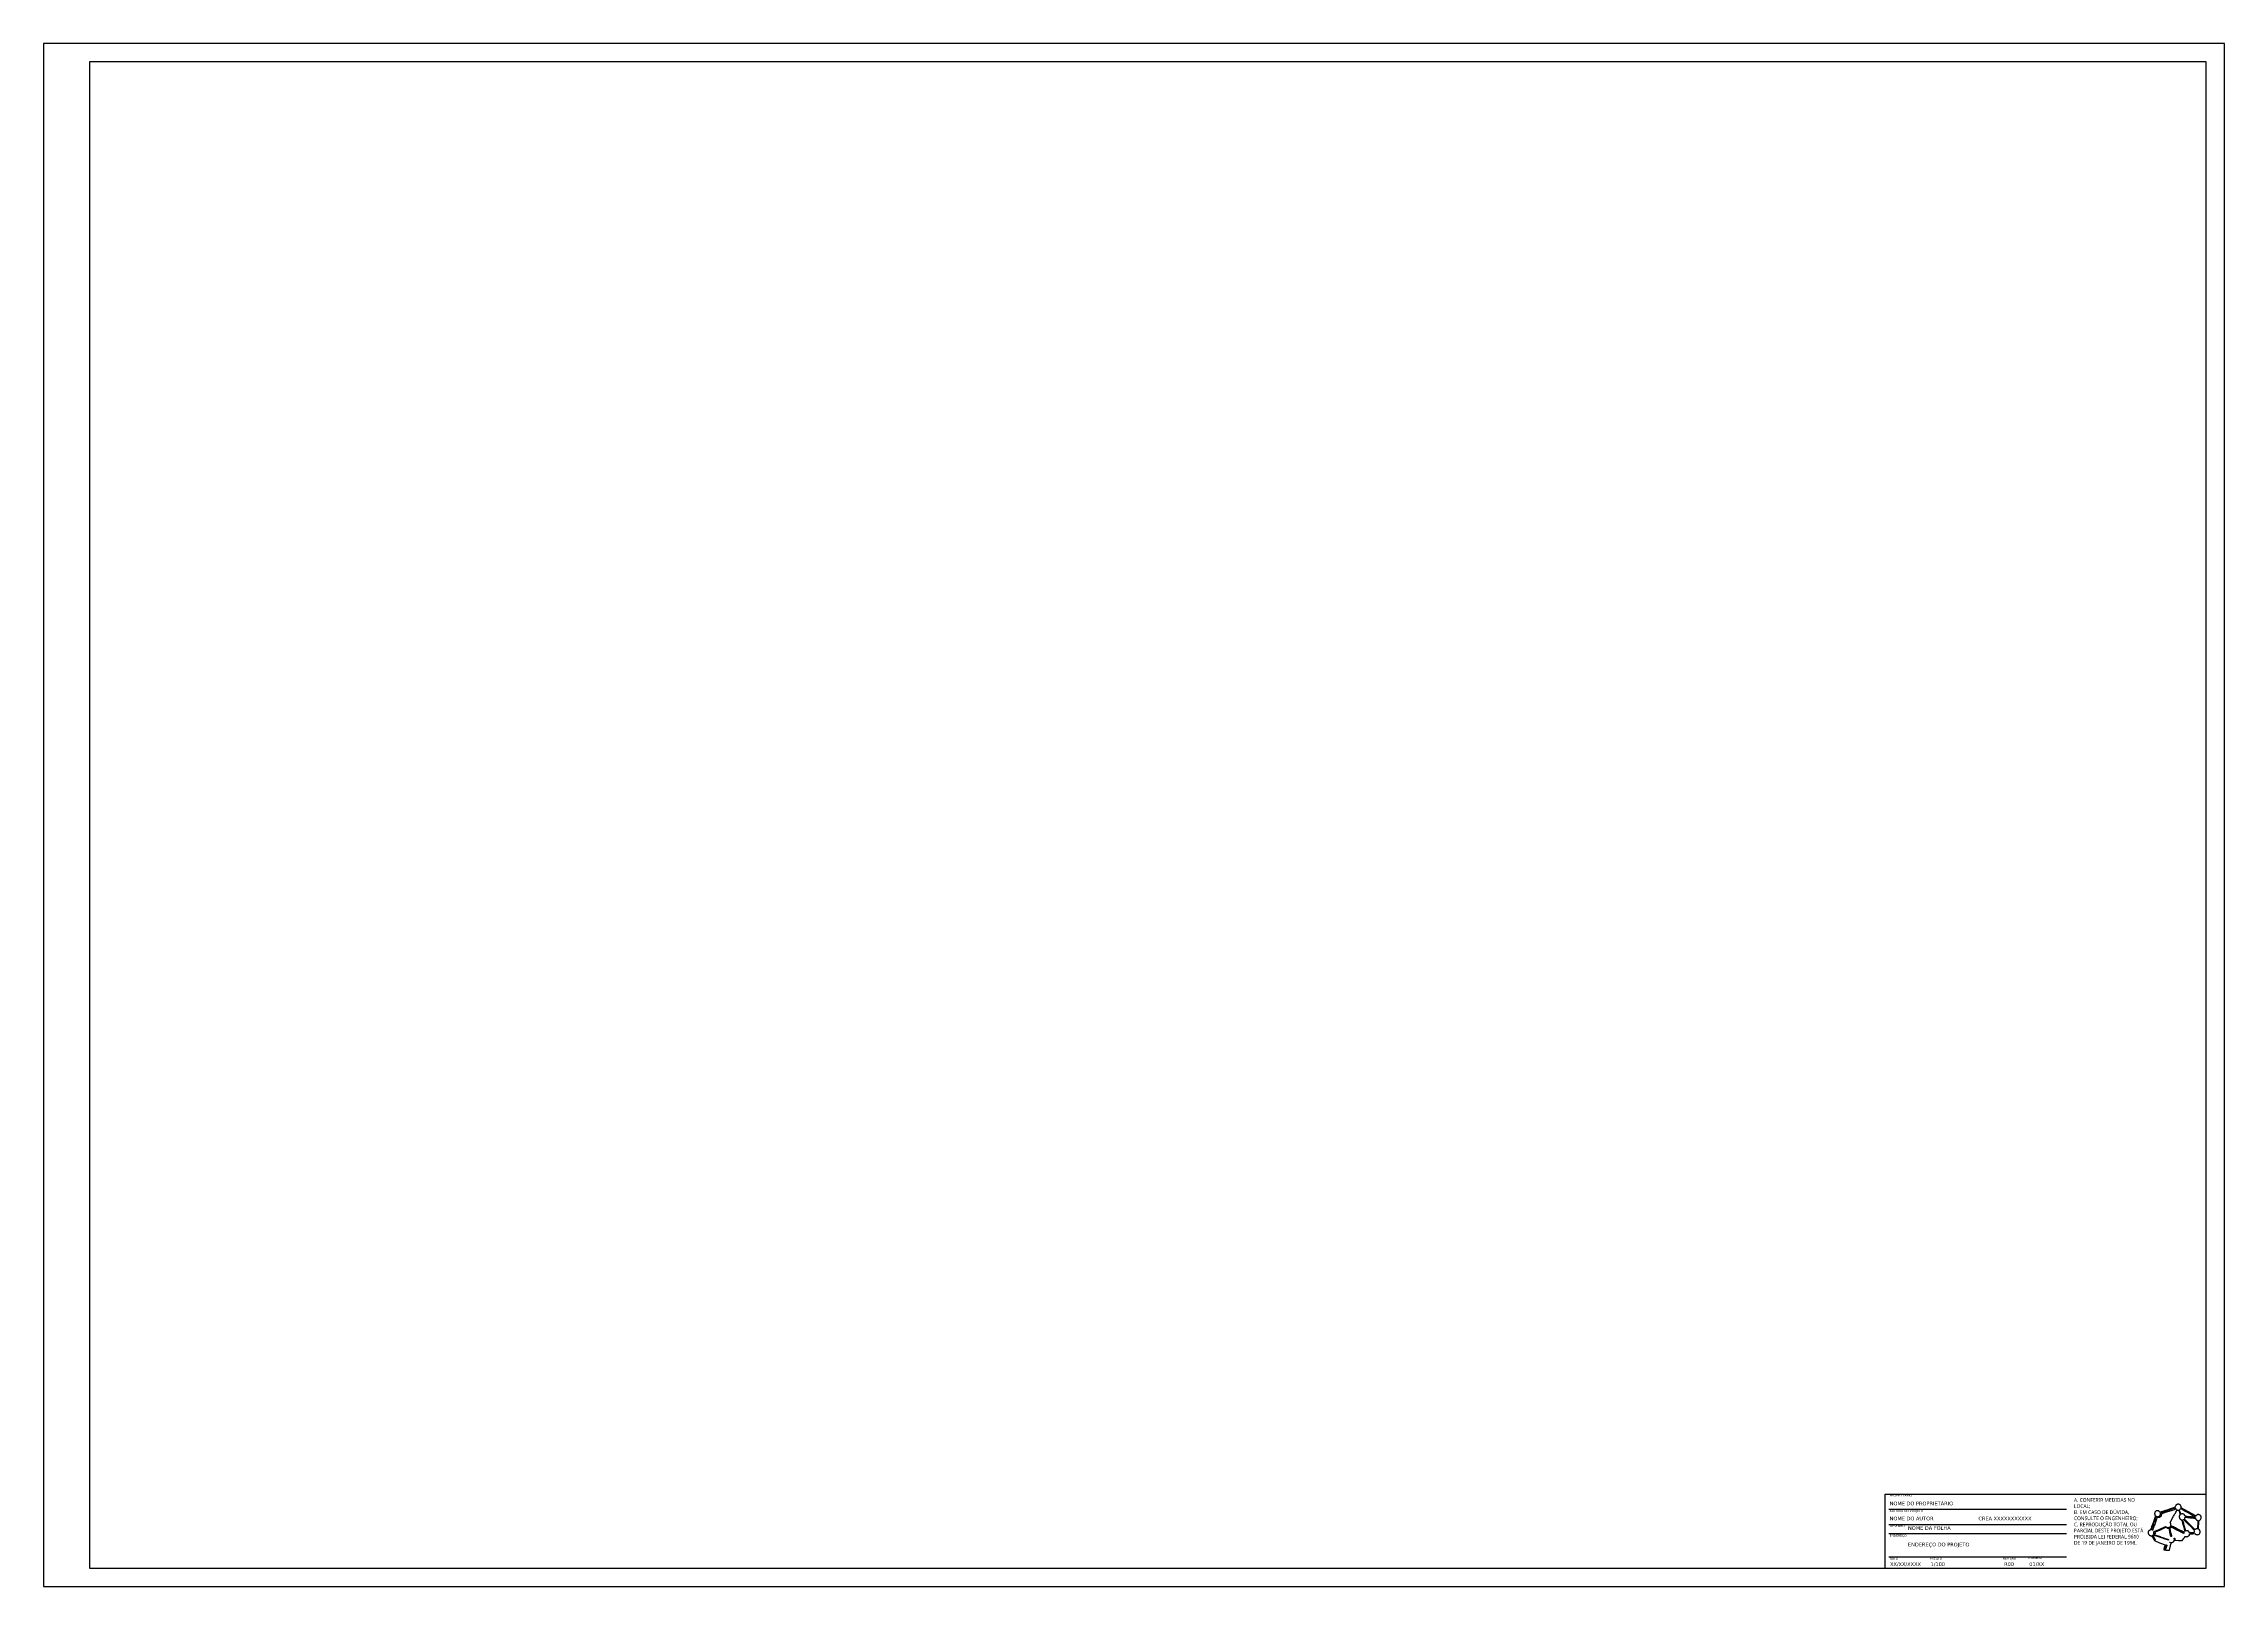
# Paper-space layout 'A0' of a CAD drawing. Header units: centimetres, sheet in millimetres. Extents: x 0 to 1189, y 0 to 841.
import ezdxf

# ---------------------------------------------------------------- set-up
doc = ezdxf.new("R2010")
doc.units = ezdxf.units.CM
doc.header["$LTSCALE"] = 0.5
doc.layers.add('CARIMBO', color=250, linetype='Continuous')

psp = doc.layouts.new('A0')

# ---------------------------------------------------------------- linework, layer by layer
for points in [[(1163.1, 44.6, 0.079478), (1162.7, 44.4, 0.054467), (1162.5, 44, 0.055091), (1162.2, 43.6, 0.089267), (1162.2, 43.3, -0.318001), (1162.1, 43.2, -0.00227), (1161.3, 42.9, -0.004795), (1160.2, 42.5, -0.00091), (1158.1, 41.8), (1153.9, 40.5), (1153.7, 40.7, 0.045989), (1153.4, 40.9, 0.048466), (1153.2, 41.1, 0.049205), (1152.9, 41.2, 0.050376), (1152.6, 41.2, 0.057358), (1152.1, 41.2, 0.073919), (1151.7, 41, 0.074646), (1151.4, 40.8, 0.059941), (1151.1, 40.4, 0.022187), (1151, 40.2, 0.046293), (1151, 40, 0.042492), (1151, 39.9, 0.016038), (1150.9, 39.6, 0.031811), (1151, 39.3, 0.052573), (1151, 39, 0.056422), (1151.1, 38.8, 0.043793), (1151.3, 38.6), (1151.4, 38.4), (1150.1, 34.6, -0.001341), (1149.5, 33, -0.00365), (1149.1, 31.8, -0.000922), (1148.8, 30.9, -0.232969), (1148.7, 30.8, 0.052602), (1148.3, 30.6, 0.060655), (1148, 30.4, 0.062659), (1147.7, 30.1, 0.062566), (1147.5, 29.7, 0.067657), (1147.4, 29.3, 0.07176), (1147.5, 28.8, 0.071432), (1147.6, 28.4, 0.066114), (1147.9, 28.1, 0.03404), (1148.1, 27.9, 0.051282), (1148.3, 27.8, 0.04987), (1148.6, 27.7, 0.030117), (1148.9, 27.6), (1149.2, 27.6), (1150.1, 26.3), (1150.9, 25), (1153.7, 23.8, -0.00035), (1154.8, 23.4, -0.000565), (1155.7, 23, -0.000077), (1156.5, 22.7, -0.041097), (1156.5, 22.7, -0.317107), (1156.6, 22.6, -0.002034), (1156.5, 22.3, -0.00699), (1156.4, 21.8, -0.004284), (1156.2, 21.3, 0.003499), (1156.1, 20.7, 0.009869), (1156, 20.3, 0.005641), (1155.9, 19.9, 0.317571), (1155.9, 19.9, 0.121999), (1156, 19.9, 0.001087), (1156.4, 19.9, 0.003666), (1157, 19.8, 0.002349), (1157.6, 19.8), (1159.1, 19.8), (1159.5, 21.6, 0.003235), (1159.6, 22.3, 0.004837), (1159.8, 22.9, 0.002145), (1159.9, 23.4, 0.099334), (1159.9, 23.6, -0.057961), (1159.8, 23.7, -0.189286), (1159.9, 23.9, -0.162677), (1160, 23.9, -0.040506), (1160.2, 23.9, 0.074695), (1160.6, 24, 0.067212), (1161, 24.2, 0.06575), (1161.4, 24.5, 0.065907), (1161.6, 24.8), (1161.7, 25.1), (1163.9, 25), (1166, 25), (1166.8, 26.1, 0.005197), (1167.1, 26.5, 0.009482), (1167.4, 26.9, 0.004462), (1167.6, 27.1, 0.241149), (1167.6, 27.2, -0.038552), (1167.6, 27.3, -0.487664), (1167.6, 27.3, -0.104544), (1167.6, 27.3, -0.003557), (1167.8, 27.2, 0.08403), (1168.2, 27.1, 0.068415), (1168.7, 27.1, 0.066973), (1169.1, 27.2, 0.07379), (1169.5, 27.5, 0.047786), (1169.7, 27.7, 0.036473), (1169.9, 27.9, 0.037396), (1170, 28.2, 0.094407), (1170, 28.4, -0.152944), (1170.1, 28.5, -0.128065), (1170.2, 28.6, -0.081842), (1170.3, 28.6, -0.031911), (1170.6, 28.6, 0.017211), (1170.7, 28.6, 0.003074), (1171.1, 28.7, 0.003318), (1171.4, 28.7, 0.00299), (1171.8, 28.7), (1172.8, 28.8), (1173.1, 28.6, 0.108864), (1173.8, 28.2, 0.117508), (1174.5, 28.2, 0.117913), (1175.2, 28.5, 0.110153), (1175.7, 29, 0.037258), (1175.7, 29.2, 0.034903), (1175.8, 29.3, 0.029781), (1175.8, 29.5, 0.016378), (1175.8, 29.7, 0.015811), (1175.8, 30, 0.046417), (1175.8, 30.2, 0.049348), (1175.7, 30.3, 0.019736), (1175.6, 30.5, 0.027212), (1175.5, 30.7, 0.030137), (1175.4, 30.8, 0.030273), (1175.3, 31, 0.027963), (1175.1, 31.1, -0.012714), (1174.9, 31.2, -0.065884), (1174.8, 31.3, -0.119764), (1174.8, 31.4, -0.093219), (1174.8, 31.5, 0.026903), (1174.8, 31.6, 0.000513), (1174.9, 32.2, 0.001244), (1174.9, 32.9, 0.000833), (1175, 33.8), (1175.1, 35.9), (1175.4, 36, 0.131929), (1176, 36.5, 0.124197), (1176.4, 37.2, 0.123277), (1176.3, 38, 0.128862), (1175.9, 38.7, 0.035506), (1175.6, 38.9, 0.060104), (1175.4, 39, 0.058967), (1175.1, 39.1, 0.032836), (1174.8, 39.1, 0.043172), (1174.4, 39.1, 0.058016), (1174.1, 39, 0.059393), (1173.9, 38.8, 0.048311), (1173.6, 38.6), (1173.4, 38.4), (1169.4, 40.6), (1165.4, 42.8), (1165.4, 43.3, 0.045148), (1165.3, 43.7, 0.069177), (1165.2, 44, 0.07197), (1165, 44.3, 0.053536), (1164.6, 44.6, 0.019859), (1164.4, 44.7, 0.053842), (1164.3, 44.7, 0.04808), (1164.1, 44.8, 0.013377), (1163.8, 44.8, 0.014365), (1163.6, 44.8, 0.029893), (1163.4, 44.7, 0.035951), (1163.2, 44.7, 0.034713)], [(1152.5, 38, 0.029732), (1152.7, 38, 0.016387), (1152.8, 38, 0.016289), (1152.9, 38.1, 0.025067), (1153.1, 38.1), (1153.3, 38.2), (1153.6, 37.9, -0.027415), (1153.8, 37.7, -0.311881), (1153.8, 37.6, -0.197541), (1153.7, 37.6, -0.012375), (1153.3, 37.5, -0.021963), (1153.2, 37.5, -0.036691), (1153, 37.5, -0.035708), (1152.8, 37.5, -0.019541), (1152.7, 37.5), (1152.3, 37.6), (1152.2, 37.2, 0.003701), (1152.1, 37, 0.000146), (1151.8, 36.1, 0.000259), (1151.4, 35, 0.000183), (1151, 33.8, -0.0004), (1150.6, 32.6, -0.000658), (1150.2, 31.6, -0.00004), (1149.9, 30.7, -0.112129), (1149.9, 30.7, -0.253723), (1149.9, 30.7, -0.007738), (1149.8, 30.7, -0.013512), (1149.7, 30.7, -0.008721), (1149.6, 30.8), (1149.3, 30.9), (1149.7, 32.1, -0.000037), (1149.9, 32.7, -0.000012), (1150.3, 33.7, -0.000012), (1150.6, 34.7, -0.000014), (1151, 35.8), (1151.8, 38.2), (1152, 38.1, 0.02723), (1152.1, 38.1, 0.01557), (1152.3, 38, 0.01552), (1152.4, 38, 0.0248)], [(1162.3, 42.6, 0.031863), (1162.3, 42.5, 0.011462), (1162.4, 42.4, 0.011316), (1162.4, 42.4, 0.013177), (1162.5, 42.3, -0.017287), (1162.5, 42.2, -0.0272), (1162.5, 42.2, -0.025593), (1162.6, 42.1, -0.299351), (1162.6, 42.1, -0.099006), (1162.5, 42.1, -0.000046), (1161.6, 41.8, -0.000665), (1160.5, 41.4, -0.000405), (1159.3, 41, 0.00001), (1158, 40.6, 0.000012), (1156.8, 40.2, 0.00001), (1155.8, 39.9, 0.000097), (1155.3, 39.8), (1154.7, 39.6), (1154.7, 39.1, -0.038871), (1154.6, 38.8, -0.04202), (1154.6, 38.5, -0.046084), (1154.4, 38.2, -0.095107), (1154.3, 38.1, -0.095463), (1154.2, 38, -0.1793), (1154.2, 38, -0.082716), (1154.1, 38.1, -0.010801), (1154, 38.2), (1153.7, 38.5), (1153.9, 38.8, 0.023212), (1154, 39, 0.053839), (1154.1, 39.1, 0.044556), (1154.1, 39.3, 0.011864), (1154.1, 39.6, -0.009508), (1154.1, 39.8, -0.028153), (1154.1, 40, -0.038951), (1154.2, 40.1, -0.225559), (1154.2, 40.1, -0.011613), (1154.7, 40.3, -0.000133), (1158.3, 41.5, -0.000027), (1162.1, 42.7, -0.060557), (1162.2, 42.7, -0.100927), (1162.2, 42.7, -0.076882), (1162.3, 42.6, -0.074024), (1162.3, 42.6, -0.081175)], [(1163.7, 41.6), (1164.2, 41.6), (1164.4, 40.8, 0.001166), (1164.5, 40.5, 0.000919), (1164.6, 40.1, 0.000929), (1164.7, 39.8, 0.002298), (1164.7, 39.6, -0.006874), (1164.8, 39.3, -0.039177), (1164.8, 39.2, -0.084305), (1164.8, 39.1, -0.165216), (1164.8, 39, 0.067696), (1164.8, 39, 0.012124), (1164.7, 38.9, 0.012896), (1164.6, 38.7, 0.011331), (1164.6, 38.6, 0.053195), (1164.4, 38.3, 0.04526), (1164.4, 38, 0.044287), (1164.4, 37.7, 0.04575), (1164.5, 37.4, 0.070802), (1164.6, 37.1, 0.048201), (1164.8, 36.8, 0.046928), (1165.1, 36.6, 0.056012), (1165.4, 36.4, -0.016724), (1165.6, 36.3, -0.09403), (1165.7, 36.2, -0.096831), (1165.8, 36.1, -0.018271), (1165.8, 35.9, 0.002353), (1165.9, 35.7, 0.000112), (1166.1, 34.9, 0.000183), (1166.4, 33.9, 0.000132), (1166.7, 32.8), (1167.5, 30.1), (1167.3, 29.8), (1167, 29.5), (1163.6, 31.2, 0.000388), (1162.3, 31.9, 0.000576), (1161.2, 32.4, 0.000248), (1160.2, 32.9, 0.011766), (1160, 33), (1159.8, 33.1), (1159.8, 33.5, 0.051501), (1159.8, 33.8, 0.041753), (1159.8, 34.1, 0.040572), (1159.7, 34.4, 0.041767), (1159.5, 34.6), (1159.4, 34.9), (1161.3, 38.2, 0.00172), (1162, 39.5, 0.003292), (1162.6, 40.5, 0.000501), (1163.1, 41.5, 0.318822), (1163.1, 41.5, -0.087878), (1163.1, 41.6, -0.168967), (1163.1, 41.7, -0.263976), (1163.1, 41.7, -0.164458), (1163.2, 41.7, 0.053649), (1163.2, 41.7, 0.00818), (1163.4, 41.7, 0.009074), (1163.5, 41.6, 0.007751)], [(1169.7, 40, -0.000688), (1171.8, 38.7, -0.008137), (1172.7, 38.3, -0.012877), (1173.1, 38, -0.300165), (1173.2, 37.8, -0.057537), (1173.2, 37.8, -0.102251), (1173.1, 37.7, -0.110803), (1173.1, 37.7, -0.076165), (1173, 37.7, -0.02293), (1172.9, 37.7, -0.000084), (1171.1, 37.9, -0.000518), (1169.4, 38, -0.0009), (1168, 38.2, -0.012807), (1167.7, 38.2, -0.097718), (1167.6, 38.2, -0.155413), (1167.6, 38.3, -0.047521), (1167.5, 38.4, 0.071412), (1167.4, 38.6, 0.040121), (1167.3, 38.9, 0.038825), (1167.1, 39.1, 0.047979), (1166.8, 39.3, 0.062874), (1166.5, 39.4, 0.047954), (1166.2, 39.5, 0.048985), (1165.8, 39.5, 0.077879), (1165.5, 39.4), (1165.3, 39.3), (1165.2, 39.7, -0.000885), (1165.1, 39.9, -0.000271), (1165, 40.2, -0.000271), (1164.9, 40.6, -0.000296), (1164.8, 40.9), (1164.6, 41.7), (1164.9, 42.1), (1165.2, 42.4), (1165.7, 42.2, -0.003409), (1166, 42, -0.000135), (1167, 41.4, -0.000239), (1168.3, 40.7, -0.000169)], [(1170.2, 33.1), (1172.7, 30.5), (1172.6, 30.2, 0.028266), (1172.6, 30.1, 0.02451), (1172.6, 29.9, 0.024559), (1172.6, 29.8, 0.028739), (1172.6, 29.6, -0.001995), (1172.6, 29.5, -0.003309), (1172.6, 29.4, -0.000447), (1172.6, 29.3, -0.361795), (1172.6, 29.3, -0.03599), (1172.6, 29.3, -0.000005), (1172.3, 29.3, -0.000135), (1171.9, 29.2, -0.000082), (1171.5, 29.2, 0.001749), (1171, 29.2, 0.002362), (1170.7, 29.1, 0.001598), (1170.3, 29.1, 0.025723), (1170.2, 29, -0.06375), (1170.1, 29, -0.183375), (1170.1, 29.1, -0.102514), (1170, 29.1, -0.0133), (1169.9, 29.3, 0.038184), (1169.8, 29.6, 0.047969), (1169.7, 29.8, 0.047232), (1169.5, 30, 0.035356), (1169.2, 30.1, 0.026141), (1169, 30.2, 0.054643), (1168.9, 30.3, 0.04436), (1168.7, 30.3, 0.012318), (1168.4, 30.3), (1168, 30.3), (1167.1, 33.2, -0.000578), (1166.8, 34.3, -0.000934), (1166.5, 35.3, -0.000122), (1166.2, 36.1, -0.071528), (1166.2, 36.2, -0.231594), (1166.2, 36.2, -0.028555), (1166.3, 36.3, -0.029017), (1166.4, 36.3, -0.020061), (1166.5, 36.4), (1166.8, 36.5), (1167.2, 36.1, -0.004686), (1167.4, 35.8, -0.000307), (1168.2, 35, -0.000446), (1169.1, 34.1, -0.000333)], [(1170.7, 37.4, -0.00146), (1172, 37.3, -0.007591), (1172.7, 37.2, -0.006209), (1173.1, 37.2, -0.238802), (1173.2, 37.1, -0.015788), (1173.2, 37.1, -0.00479), (1173.3, 37, -0.004792), (1173.3, 36.9, -0.005205), (1173.3, 36.8, 0.075512), (1173.5, 36.6, 0.049275), (1173.7, 36.3, 0.047846), (1174, 36.1, 0.05785), (1174.3, 36, -0.001287), (1174.4, 36, -0.00198), (1174.5, 35.9, -0.000639), (1174.6, 35.9, -0.057514), (1174.6, 35.9, -0.280891), (1174.6, 35.9, -0.000083), (1174.6, 35.2, -0.001358), (1174.6, 34.5, -0.000819), (1174.5, 33.7, 0.000173), (1174.4, 32.9, 0.000278), (1174.4, 32.2, 0.000042), (1174.3, 31.5, 0.018054), (1174.3, 31.5, -0.302632), (1174.3, 31.5, -0.016169), (1174.2, 31.4, -0.020877), (1174.1, 31.4, -0.013225), (1174, 31.4, 0.026185), (1173.8, 31.3, 0.017269), (1173.6, 31.3, 0.017393), (1173.4, 31.2, 0.031903), (1173.3, 31.1), (1173, 30.9), (1170.1, 33.8), (1167.2, 36.7), (1167.4, 37, 0.020627), (1167.4, 37.1, 0.016626), (1167.5, 37.3, 0.016938), (1167.6, 37.4, 0.04077), (1167.6, 37.5), (1167.6, 37.8), (1168, 37.7, 0.006056), (1168.2, 37.7, 0.00035), (1168.9, 37.6, 0.000532), (1169.8, 37.5, 0.000391)], [(1157.4, 25.9, -0.00294), (1158, 25.7, -0.025576), (1158.3, 25.6, -0.063924), (1158.5, 25.5, -0.160072), (1158.5, 25.4, -0.022263), (1158.5, 25.4, -0.029376), (1158.6, 25.3, -0.029705), (1158.6, 25.3, -0.178357), (1158.5, 25.2, -0.282142), (1158.5, 25.2, -0.000118), (1157.4, 25.6, -0.00162), (1156.2, 26, -0.000979), (1154.7, 26.5), (1150.9, 27.8), (1150.6, 27.5, -0.0088), (1150.5, 27.4, -0.010914), (1150.4, 27.3, -0.009353), (1150.3, 27.3, -0.076824), (1150.3, 27.2, 0.454089), (1150.3, 27.2, 0.011435), (1150.4, 27, 0.014163), (1150.5, 26.7, 0.004889), (1150.8, 26.3, -0.002961), (1151, 25.9, -0.004887), (1151.2, 25.6, -0.00098), (1151.4, 25.3, -0.344756), (1151.4, 25.3, -0.332227), (1151.3, 25.3, -0.073954), (1151.2, 25.4, -0.040347), (1151.1, 25.5, -0.012625), (1150.9, 25.8, 0.000931), (1150.8, 26, 0.000368), (1150.6, 26.3, 0.000364), (1150.3, 26.7, 0.000456), (1150.1, 27, -0.003073), (1149.9, 27.4, -0.037661), (1149.8, 27.6, -0.141134), (1149.8, 27.7, -0.229813), (1149.8, 27.8, 0.031012), (1149.9, 27.8, 0.007771), (1150, 27.9, 0.007907), (1150.1, 28, 0.007886), (1150.2, 28.1), (1150.4, 28.3), (1153.4, 27.3, 0.000185), (1154.6, 26.9, 0.000193), (1155.8, 26.5, 0.000185), (1156.8, 26.1, 0.000842)], [(1157.5, 32.2, 0.022644), (1157.6, 32.2, 0.007246), (1157.7, 32.2, 0.007213), (1157.9, 32.1, 0.007999), (1158, 32.1, -0.013341), (1158.2, 32, -0.09412), (1158.3, 32, -0.140632), (1158.4, 31.9, -0.042772), (1158.4, 31.8, -0.013144), (1158.4, 31.7, -0.018928), (1158.4, 31.6, -0.014987), (1158.4, 31.6, -0.202429), (1158.4, 31.5, -0.290652), (1158.3, 31.5, -0.026241), (1158.1, 31.6, -0.031552), (1157.8, 31.8, -0.038811), (1157.6, 32), (1157.3, 32.2), (1154.3, 30.8, 0.000325), (1153.1, 30.3, 0.000519), (1152.1, 29.9, 0.000091), (1151.2, 29.4, 0.028847), (1151.2, 29.4, 0.150482), (1151.1, 29.4, 0.101192), (1151.1, 29.3, 0.050792), (1151.1, 29.2, 0.010673), (1151.2, 29, -0.016188), (1151.2, 28.9, -0.018725), (1151.2, 28.8, -0.018072), (1151.2, 28.7, -0.096024), (1151.2, 28.6, -0.109493), (1151.2, 28.6, -0.19019), (1151.1, 28.5, -0.077362), (1151.1, 28.6, -0.008984), (1150.9, 28.6), (1150.6, 28.7), (1150.6, 29.1, 0.016704), (1150.7, 29.3, 0.015745), (1150.6, 29.4, 0.01593), (1150.6, 29.6, 0.051425), (1150.6, 29.7, -0.032234), (1150.6, 29.8, -0.159965), (1150.6, 29.9, -0.375896), (1150.6, 29.9, -0.099665), (1150.7, 29.9, 0.279284), (1150.8, 29.9, 0.00254), (1151.4, 30.2, 0.00554), (1152.4, 30.6, 0.001381), (1153.8, 31.2), (1156.9, 32.7), (1157.1, 32.5, 0.017534), (1157.2, 32.4, 0.014145), (1157.3, 32.3, 0.014381), (1157.4, 32.3, 0.035279)], [(1163.2, 30.9, -0.001061), (1165.1, 30, -0.005481), (1166.1, 29.4, -0.003402), (1166.8, 29.1, -0.230482), (1166.8, 29, -0.036963), (1166.9, 28.9, -0.061098), (1166.8, 28.9, -0.087861), (1166.8, 28.8, -0.25533), (1166.8, 28.8, -0.111829), (1166.8, 28.8, -0.000079), (1165.8, 29.3, -0.000923), (1164.7, 29.9, -0.000564), (1163.4, 30.5), (1160.1, 32.2), (1159.8, 32, -0.014844), (1159.7, 31.9, -0.012465), (1159.6, 31.8, -0.01265), (1159.5, 31.8, -0.033546), (1159.5, 31.7), (1159.3, 31.6), (1159.7, 29.4, -0.000653), (1159.9, 28.6, -0.001083), (1160.1, 27.9, -0.000055), (1160.2, 27.2, -0.260012), (1160.2, 27.2, -0.142558), (1160.2, 27.2, -0.004079), (1160.1, 27.2, -0.007961), (1160.1, 27.2, -0.005359), (1160, 27.2), (1159.8, 27.1), (1159.3, 29.6, -0.000185), (1159.1, 30.6, -0.000301), (1158.9, 31.4, -0.000033), (1158.8, 32.1, -0.02743), (1158.8, 32.1, -0.246772), (1158.8, 32.1, -0.022251), (1158.8, 32.2, -0.024852), (1158.9, 32.2, -0.016722), (1159, 32.3, 0.03062), (1159.1, 32.3, 0.017067), (1159.2, 32.4, 0.016974), (1159.3, 32.5, 0.026295), (1159.4, 32.6, -0.013983), (1159.4, 32.6, -0.018776), (1159.5, 32.7, -0.016116), (1159.6, 32.7, -0.154035), (1159.6, 32.7, -0.116878), (1159.6, 32.7, -0.000078), (1160.7, 32.2, -0.000936), (1161.9, 31.6, -0.000571)], [(1159.4, 24.1, -0.076926), (1159.5, 24, -0.400869), (1159.4, 24, -0.241841), (1159.4, 24, -0.055352), (1159.3, 24, -0.030483), (1159.3, 24.1, -0.110288), (1159.3, 24.1, -0.256649), (1159.3, 24.1, -0.176123), (1159.3, 24.1, -0.085443), (1159.3, 24.1, -0.053409), (1159.4, 24.1, -0.051744), (1159.4, 24.1, -0.0641)], [(1162.1, 25.8), (1162.2, 25.5), (1162, 25.5, -0.027082), (1161.9, 25.5, -0.12113), (1161.8, 25.6, -0.146283), (1161.8, 25.6, -0.046007), (1161.8, 25.7, 0.011613), (1161.7, 25.8, 0.008793), (1161.7, 26, 0.008303), (1161.6, 26.2, 0.007412), (1161.6, 26.3, -0.725169), (1161.6, 26.3, -0.053003), (1161.8, 26.2, -0.025562), (1162, 26, -0.050515)], [(1157.4, 22.6, -0.028509), (1157.5, 22.5, -0.046806), (1157.5, 22.5, -0.059049), (1157.6, 22.4, -0.167141), (1157.6, 22.4, -0.056978), (1157.6, 22.3, -0.001834), (1157.5, 22, -0.003514), (1157.5, 21.7, -0.002431), (1157.3, 21.3), (1157.1, 20.3), (1156.8, 20.3, -0.012359), (1156.6, 20.3, -0.076101), (1156.5, 20.3, -0.179049), (1156.5, 20.3, -0.1443), (1156.5, 20.4, -0.063864), (1156.5, 20.5, -0.000816), (1156.8, 21.6, -0.000222), (1157.1, 22.7, -0.340161), (1157.1, 22.7, -0.086842), (1157.1, 22.7, -0.001738), (1157.2, 22.7, -0.004072), (1157.3, 22.6, -0.002718)]]:
    psp.add_lwpolyline(points, format="xyb", close=True)
at = {"layer": 'CARIMBO'}
for p, q in [((1189, 841), (0, 841)), ((0, 841), (0, 0)), ((1189, 0), (1189, 841)), ((1179, 831), (25, 831)), ((25, 831), (25, 10)), ((1179, 10), (1179, 831)), ((1004, 10), (1004, 50.2)), ((1004, 50.2), (1179, 50.2)), ((1006, 42), (1103, 42)), ((1006, 33.8), (1103, 33.8)), ((1006, 28.9), (1103, 28.9)), ((1006, 16.1), (1103, 16.1)), ((0, 0), (1189, 0)), ((25, 10), (1179, 10))]:
    psp.add_line(p, q, dxfattribs=at)

# ---------------------------------------------------------------- texts
at = {"layer": 'CARIMBO', "attachment_point": 1}
for s, width, insert, char_height in [('{\\fVerdana|b0|i0|c0|p34;PROPRIETÁRIO}', 5.938, (1006.5, 50.2), 1.2), ('{\\fMicrosoft JhengHei UI|b0|i0|c0|p34;A. CONFERIR MEDIDAS NO LOCAL;\\PB. EM CASO DE DÚVIDA, CONSULTE O ENGENHEIRO;\\PC. REPRODUÇÃO TOTAL OU PARCIAL DESTE PROJETO ESTÁ PROIBIDA LEI FEDERAL 9610 DE 19 DE JANEIRO DE 1998.}', 37.167, (1107, 48.1), 2), ('{\\fVerdana|b0|i0|c0|p34;AUTORIA DO PROJETO}', 29.425, (1006.5, 41.7), 1.2), ('{\\fVerdana|b0|i0|c0|p34;NOME DO PROPRIETÁRIO}', 60.61, (1006.5, 46.2), 2), ('{\\fVerdana|b0|i0|c0|p34;NOME DO AUTOR                            CREA XXXXXXXXXXX}', 93.865, (1006.5, 38), 2), ('{\\fVerdana|b0|i0|c0|p34;DESENHO}', 29.425, (1006.5, 33.5), 1.2), ('{\\fVerdana|b0|i0|c0|p34;ENDEREÇO}', 29.425, (1006.5, 28.3), 1.2), ('{\\fVerdana|b0|i0|c0|p34;NOME DA FOLHA}', 60.61, (1016.5, 32.8), 2), ('{\\fVerdana|b0|i0|c0|p34;ENDEREÇO DO PROJETO}', 60.61, (1016.5, 23.8), 2), ('{\\fVerdana|b0|i0|c0|p34;DATA}', 29.425, (1006.5, 15.7), 1.2), ('{\\fVerdana|b0|i0|c0|p34;XX/XX/XXXX}', 60.61, (1006.7, 13.1), 2), ('{\\fVerdana|b0|i0|c0|p34;ESCALA}', 29.425, (1028.6, 15.7), 1.2), ('{\\fVerdana|b0|i0|c0|p34;1/100}', 60.61, (1028.8, 13.1), 2), ('{\\fVerdana|b0|i0|c0|p34;REVISÃO}', 29.425, (1068.2, 15.8), 1.2), ('{\\fVerdana|b0|i0|c0|p34;R00}', 60.61, (1068.9, 13.1), 2), ('{\\fVerdana|b0|i0|c0|p34;NÚMERO}', 29.425, (1082.2, 16.1), 1.2), ('{\\fVerdana|b0|i0|c0|p34;01/XX}', 60.61, (1082.6, 13.1), 2)]:
    psp.add_mtext_dynamic_manual_height_columns(s, width=width, gutter_width=1, heights=[0], dxfattribs=dict(at, insert=insert, char_height=char_height))

doc.saveas('drawing.dxf')
